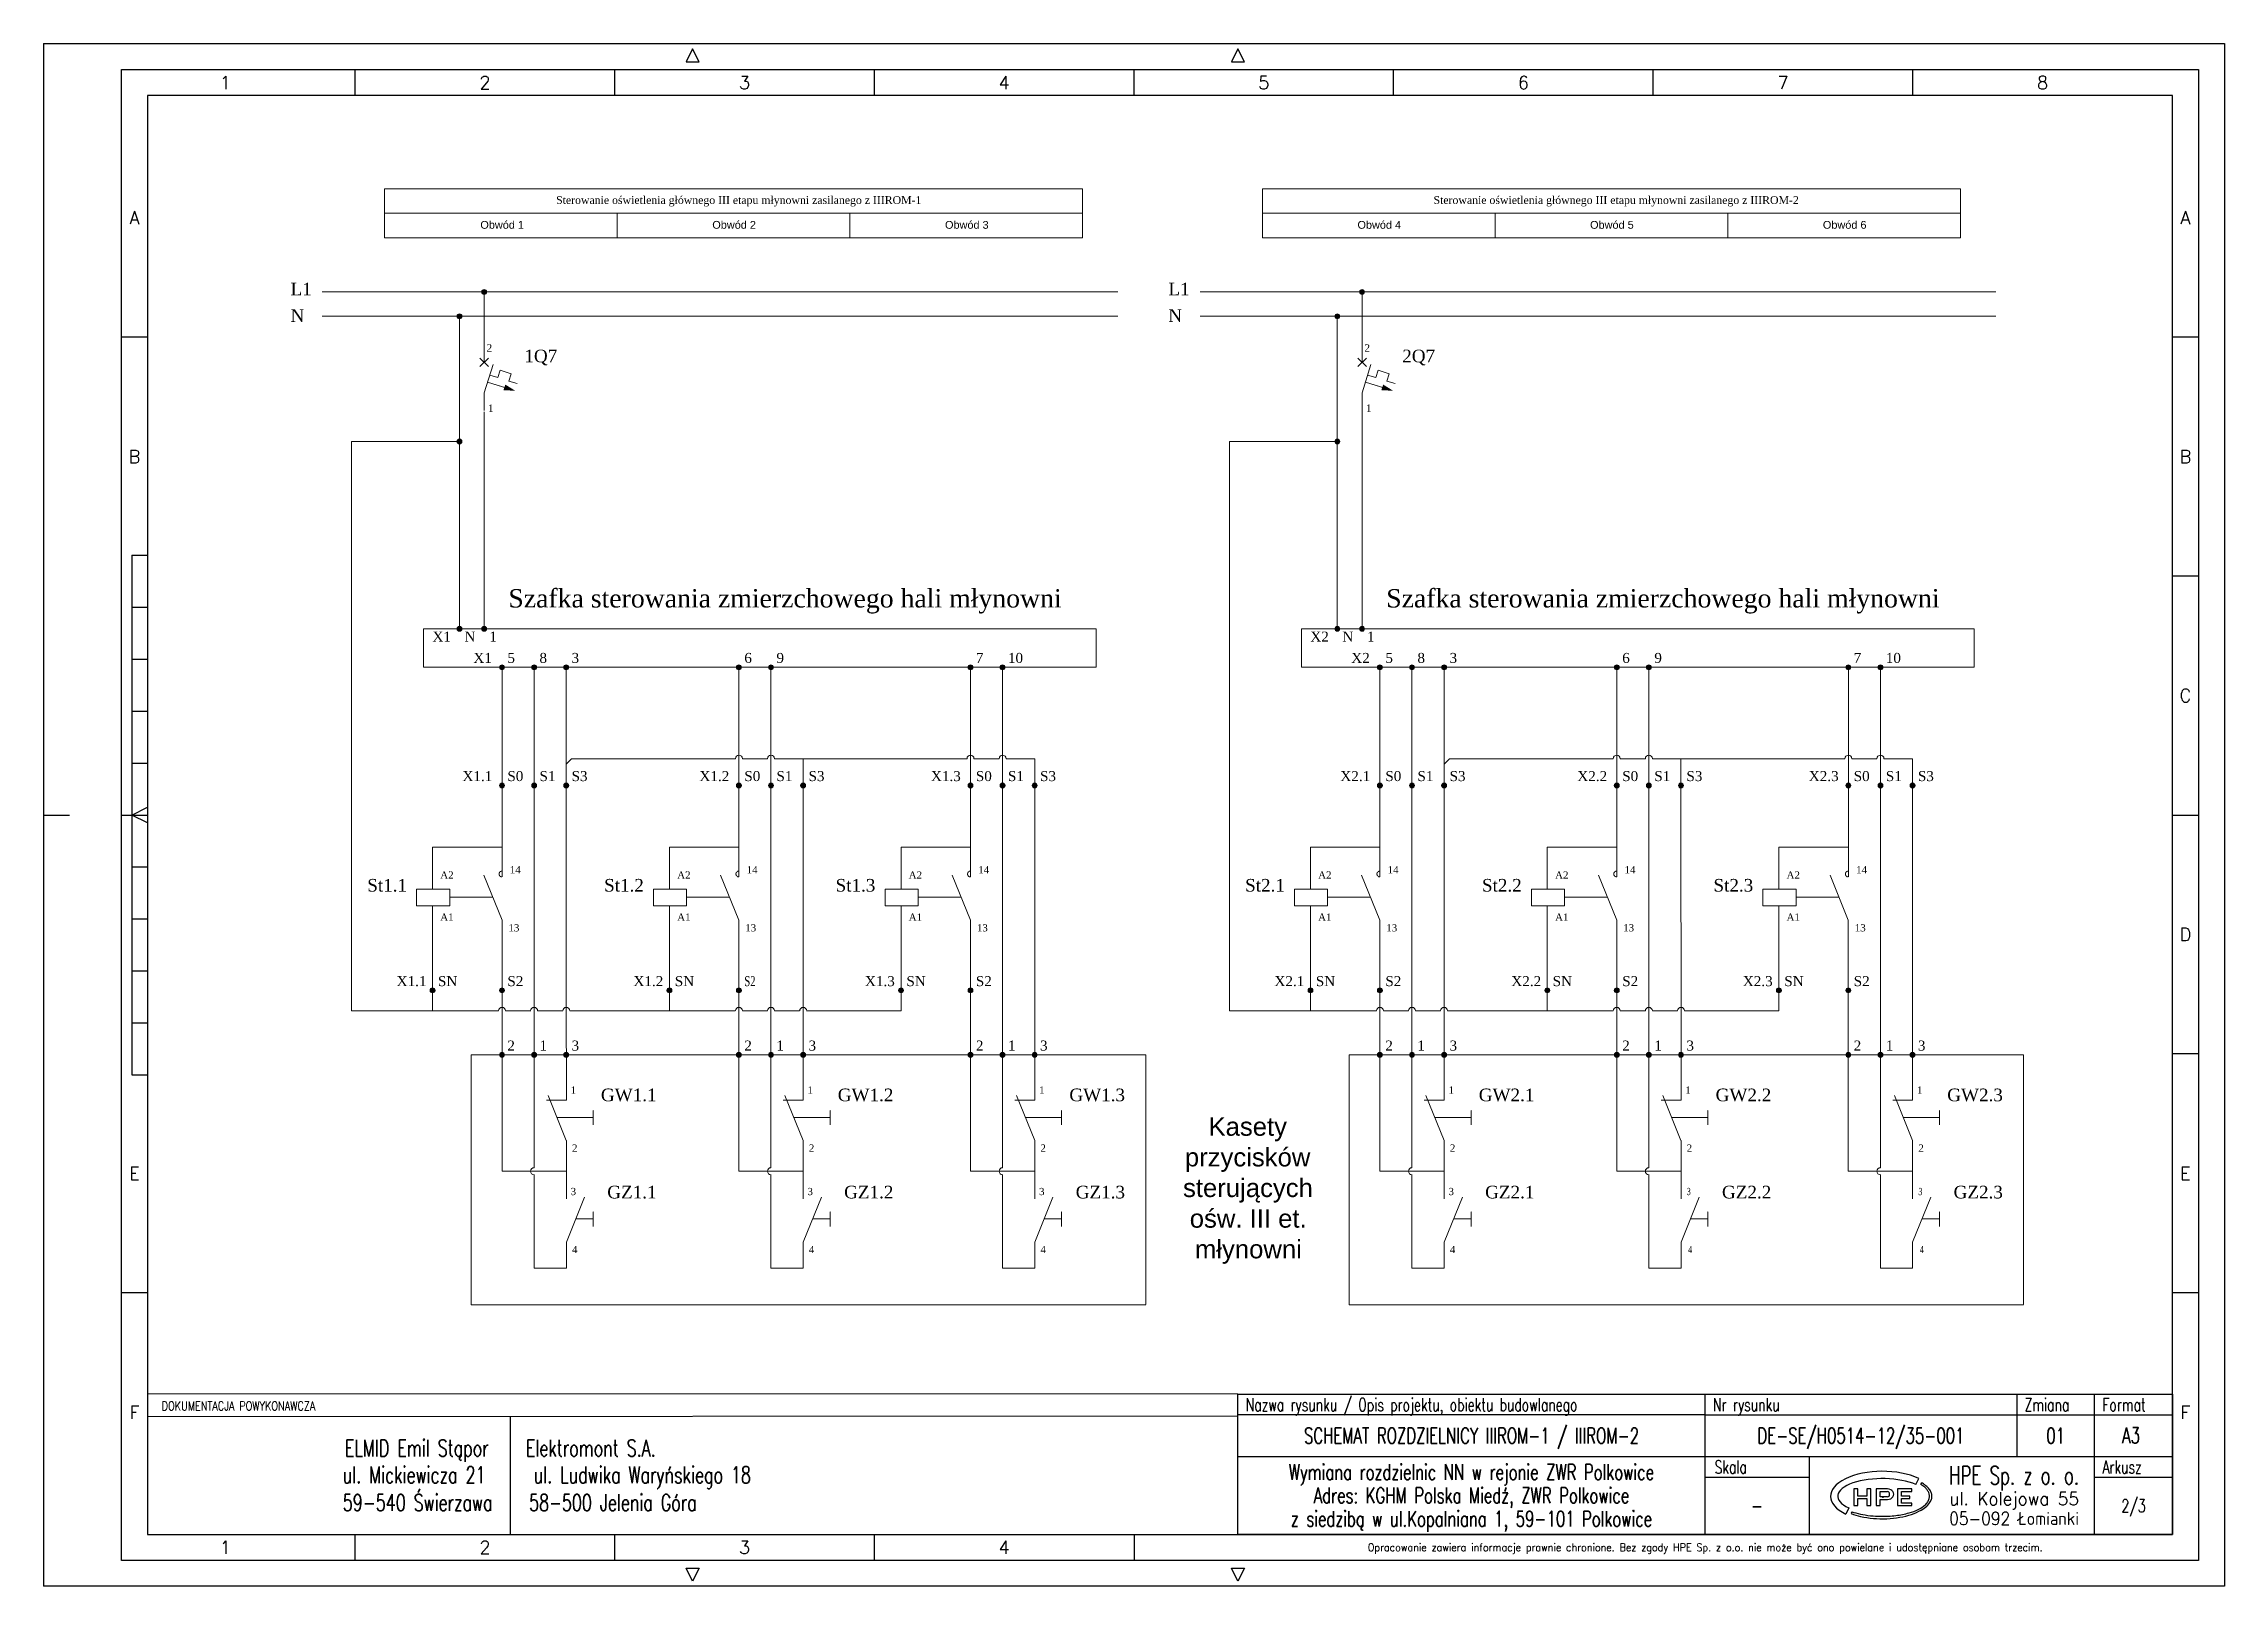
# Model space of a CAD drawing. Header units: millimetres. Extents: x 7130 to 65072, y -4915 to 15466.
# Drawn here: x 28820 to 49610, y -4915 to 9786 of the extents above; entities that cross this region are included whole.
import ezdxf
from ezdxf.enums import TextEntityAlignment as Align

# ---------------------------------------------------------------- set-up
doc = ezdxf.new("R2010")
doc.units = ezdxf.units.MM
doc.header["$LTSCALE"] = 0.3
doc.linetypes.add('ACAD_ISO05W100', pattern=[33, 24, -3, 0, -3, 0, -3])
doc.layers.get('0').update_dxf_attribs({"linetype": 'CONTINUOUS'})
for name, color, linetype in [('_A_TABELA-LAYOUT', 1, 'CONTINUOUS'), ('CIENKA', 1, 'CONTINUOUS'), ('GRUBA', 7, 'CONTINUOUS')]:
    doc.layers.add(name, color=color, linetype=linetype)
doc.styles.add('Annotative', font='arial.ttf')
doc.styles.add('ROMANS', font='romans', dxfattribs={"width": 0.8, "oblique": 10, "height": 2.8})
doc.styles.get("Standard").update_dxf_attribs({"font": 'romans.shx', "width": 0.7})
doc.styles.add('TETERA', font='romans.shx', dxfattribs={"width": 0.8})

msp = doc.modelspace()

# ---------------------------------------------------------------- texts
at = {"color": 0, "lineweight": 9, "style": 'Annotative'}
for s, insert, char_height, width, attachment_point in [('\\pi1635.4;{\\fTimes New Roman|b0|i0|c238|p18;Sterowanie oświetlenia głównego III etapu młynowni zasilanego z IIIROM-1}', (32070, 8234), 74.4, 6655.13, 7), ('\\pi1631;{\\fTimes New Roman|b0|i0|c238|p18;Sterowanie oświetlenia głównego III etapu młynowni zasilanego z IIIROM-2}', (40439, 8234), 74.4, 6655.13, 7), ('\\pi913.24;Obwód 1 ', (32070, 8021), 74.4, 2218.38, 7), ('\\pi906.44;Obwód 2 ', (34288, 8021), 74.4, 2218.38, 7), ('\\pi906.06;Obwód 3 ', (36507, 8021), 74.4, 2218.38, 7), ('\\pi906.21;Obwód 4 ', (40439, 8021), 74.4, 2218.38, 7), ('\\pi905.78;Obwód 5 ', (42657, 8021), 74.4, 2218.38, 7), ('\\pi906.09;Obwód 6 ', (44876, 8021), 74.4, 2218.38, 7), ('{\\fTimes New Roman|b0|i0|c238|p18;L1}', (31174, 7508), 120.44, 5808.43, 1), ('{\\fTimes New Roman|b0|i0|c238|p18;L1}', (39543, 7508), 120.44, 5808.43, 1), ('{\\fTimes New Roman|b0|i0|c238|p18;N}', (31173, 7255), 120.44, 5808.43, 1), ('{\\fTimes New Roman|b0|i0|c238|p18;N}', (39542, 7255), 120.44, 5808.43, 1), ('{\\fTimes New Roman|b0|i0|c238|p18;Szafka sterowania zmierzchowego hali młynowni}', (33250, 4588), 175.18, 5808.43, 1), ('{\\fTimes New Roman|b0|i0|c238|p18;Szafka sterowania zmierzchowego hali młynowni}', (41619, 4588), 175.18, 5808.43, 1), ('{\\fTimes New Roman|b0|i0|c238|p18;X1}', (32527, 4183), 95.48, 637.38, 1), ('{\\fTimes New Roman|b0|i0|c238|p18;N}', (32832, 4183), 95.48, 637.38, 1), ('{\\fTimes New Roman|b0|i0|c238|p18;1}', (33068, 4183), 95.48, 637.38, 1), ('{\\fTimes New Roman|b0|i0|c238|p18;X2}', (40896, 4183), 95.48, 637.38, 1), ('{\\fTimes New Roman|b0|i0|c238|p18;N}', (41201, 4183), 95.48, 637.38, 1), ('{\\fTimes New Roman|b0|i0|c238|p18;1}', (41437, 4183), 95.48, 637.38, 1), ('{\\fTimes New Roman|b0|i0|c238|p18;X1}', (32917, 3980), 95.48, 637.38, 1), ('{\\fTimes New Roman|b0|i0|c238|p18;5}', (33241, 3980), 95.48, 637.38, 1), ('{\\fTimes New Roman|b0|i0|c238|p18;8}', (33547, 3980), 95.48, 637.38, 1), ('{\\fTimes New Roman|b0|i0|c238|p18;3}', (33853, 3980), 95.48, 637.38, 1), ('{\\fTimes New Roman|b0|i0|c238|p18;6}', (35500, 3980), 95.48, 637.38, 1), ('{\\fTimes New Roman|b0|i0|c238|p18;9}', (35806, 3980), 95.48, 637.38, 1), ('{\\fTimes New Roman|b0|i0|c238|p18;7}', (37707, 3980), 95.48, 637.38, 1), ('{\\fTimes New Roman|b0|i0|c238|p18;10}', (38013, 3980), 95.48, 637.38, 1), ('{\\fTimes New Roman|b0|i0|c238|p18;X2}', (41286, 3980), 95.48, 637.38, 1), ('{\\fTimes New Roman|b0|i0|c238|p18;5}', (41611, 3980), 95.48, 637.38, 1), ('{\\fTimes New Roman|b0|i0|c238|p18;8}', (41917, 3980), 95.48, 637.38, 1), ('{\\fTimes New Roman|b0|i0|c238|p18;3}', (42223, 3980), 95.48, 637.38, 1), ('{\\fTimes New Roman|b0|i0|c238|p18;6}', (43869, 3980), 95.48, 637.38, 1), ('{\\fTimes New Roman|b0|i0|c238|p18;9}', (44175, 3980), 95.48, 637.38, 1), ('{\\fTimes New Roman|b0|i0|c238|p18;7}', (46076, 3980), 95.48, 637.38, 1), ('{\\fTimes New Roman|b0|i0|c238|p18;10}', (46382, 3980), 95.48, 637.38, 1), ('{\\fTimes New Roman|b0|i0|c238|p18;X1.1}', (32813, 2854), 95.48, 637.38, 1), ('{\\fTimes New Roman|b0|i0|c238|p18;S0}', (33241, 2854), 95.48, 637.38, 1), ('{\\fTimes New Roman|b0|i0|c238|p18;S1}', (33547, 2854), 95.48, 637.38, 1), ('{\\fTimes New Roman|b0|i0|c238|p18;S3}', (33853, 2854), 95.48, 637.38, 1), ('{\\fTimes New Roman|b0|i0|c238|p18;X1.2}', (35072, 2854), 95.48, 637.38, 1), ('{\\fTimes New Roman|b0|i0|c238|p18;S0}', (35500, 2854), 95.48, 637.38, 1), ('{\\fTimes New Roman|b0|i0|c238|p18;S1}', (35806, 2854), 95.48, 637.38, 1), ('{\\fTimes New Roman|b0|i0|c238|p18;S3}', (36112, 2854), 95.48, 637.38, 1), ('{\\fTimes New Roman|b0|i0|c238|p18;X1.3}', (37279, 2854), 95.48, 637.38, 1), ('{\\fTimes New Roman|b0|i0|c238|p18;S0}', (37707, 2854), 95.48, 637.38, 1), ('{\\fTimes New Roman|b0|i0|c238|p18;S1}', (38013, 2854), 95.48, 637.38, 1), ('{\\fTimes New Roman|b0|i0|c238|p18;S3}', (38319, 2854), 95.48, 637.38, 1), ('{\\fTimes New Roman|b0|i0|c238|p18;X2.1}', (41182, 2854), 95.48, 637.38, 1), ('{\\fTimes New Roman|b0|i0|c238|p18;S0}', (41611, 2854), 95.48, 637.38, 1), ('{\\fTimes New Roman|b0|i0|c238|p18;S1}', (41917, 2854), 95.48, 637.38, 1), ('{\\fTimes New Roman|b0|i0|c238|p18;S3}', (42223, 2854), 95.48, 637.38, 1), ('{\\fTimes New Roman|b0|i0|c238|p18;X2.2}', (43441, 2854), 95.48, 637.38, 1), ('{\\fTimes New Roman|b0|i0|c238|p18;S0}', (43869, 2854), 95.48, 637.38, 1), ('{\\fTimes New Roman|b0|i0|c238|p18;S1}', (44175, 2854), 95.48, 637.38, 1), ('{\\fTimes New Roman|b0|i0|c238|p18;S3}', (44481, 2854), 95.48, 637.38, 1), ('{\\fTimes New Roman|b0|i0|c238|p18;X2.3}', (45648, 2854), 95.48, 637.38, 1), ('{\\fTimes New Roman|b0|i0|c238|p18;S0}', (46076, 2854), 95.48, 637.38, 1), ('{\\fTimes New Roman|b0|i0|c238|p18;S1}', (46382, 2854), 95.48, 637.38, 1), ('{\\fTimes New Roman|b0|i0|c238|p18;S3}', (46688, 2854), 95.48, 637.38, 1), ('{\\fTimes New Roman|b0|i0|c238|p18;A2}', (32601, 1898), 69.01, 376.63, 1), ('{\\fTimes New Roman|b0|i0|c238|p18;14}', (33264, 1948), 69.01, 376.63, 1), ('{\\fTimes New Roman|b0|i0|c238|p18;A2}', (34860, 1898), 69.01, 376.63, 1), ('{\\fTimes New Roman|b0|i0|c238|p18;14}', (35522, 1948), 69.01, 376.63, 1), ('{\\fTimes New Roman|b0|i0|c238|p18;A2}', (37067, 1898), 69.01, 376.63, 1), ('{\\fTimes New Roman|b0|i0|c238|p18;14}', (37730, 1948), 69.01, 376.63, 1), ('{\\fTimes New Roman|b0|i0|c238|p18;A2}', (40970, 1898), 69.01, 376.63, 1), ('{\\fTimes New Roman|b0|i0|c238|p18;14}', (41633, 1948), 69.01, 376.63, 1), ('{\\fTimes New Roman|b0|i0|c238|p18;A2}', (43229, 1898), 69.01, 376.63, 1), ('{\\fTimes New Roman|b0|i0|c238|p18;14}', (43891, 1948), 69.01, 376.63, 1), ('{\\fTimes New Roman|b0|i0|c238|p18;A2}', (45436, 1898), 69.01, 376.63, 1), ('{\\fTimes New Roman|b0|i0|c238|p18;14}', (46099, 1948), 69.01, 376.63, 1), ('{\\fTimes New Roman|b0|i0|c238|p18;St1.1}', (31905, 1703), 120.46, 1211.23, 7), ('{\\fTimes New Roman|b0|i0|c238|p18;St1.2}', (34163, 1703), 120.46, 1211.23, 7), ('{\\fTimes New Roman|b0|i0|c238|p18;St1.3}', (36370, 1703), 120.46, 1211.23, 7), ('{\\fTimes New Roman|b0|i0|c238|p18;St2.1}', (40274, 1703), 120.46, 1211.23, 7), ('{\\fTimes New Roman|b0|i0|c238|p18;St2.2}', (42532, 1703), 120.46, 1211.23, 7), ('{\\fTimes New Roman|b0|i0|c238|p18;St2.3}', (44739, 1703), 120.46, 1211.23, 7), ('{\\fTimes New Roman|b0|i0|c238|p18;A1}', (32601, 1497), 69.01, 376.63, 1), ('{\\fTimes New Roman|b0|i0|c238|p18;A1}', (34860, 1497), 69.01, 376.63, 1), ('{\\fTimes New Roman|b0|i0|c238|p18;A1}', (37067, 1497), 69.01, 376.63, 1), ('{\\fTimes New Roman|b0|i0|c238|p18;A1}', (40970, 1497), 69.01, 376.63, 1), ('{\\fTimes New Roman|b0|i0|c238|p18;A1}', (43229, 1497), 69.01, 376.63, 1), ('{\\fTimes New Roman|b0|i0|c238|p18;A1}', (45436, 1497), 69.01, 376.63, 1), ('{\\fTimes New Roman|b0|i0|c238|p18;13}', (33251, 1395), 69.01, 376.63, 1), ('{\\fTimes New Roman|b0|i0|c238|p18;13}', (35509, 1395), 69.01, 376.63, 1), ('{\\fTimes New Roman|b0|i0|c238|p18;13}', (37717, 1395), 69.01, 376.63, 1), ('{\\fTimes New Roman|b0|i0|c238|p18;13}', (41620, 1395), 69.01, 376.63, 1), ('{\\fTimes New Roman|b0|i0|c238|p18;13}', (43878, 1395), 69.01, 376.63, 1), ('{\\fTimes New Roman|b0|i0|c238|p18;13}', (46086, 1395), 69.01, 376.63, 1), ('{\\fTimes New Roman|b0|i0|c238|p18;X1.1}', (32185, 900), 95.48, 637.38, 1), ('{\\fTimes New Roman|b0|i0|c238|p18;SN}', (32579, 900), 95.48, 637.38, 1), ('{\\fTimes New Roman|b0|i0|c238|p18;S2}', (33241, 900), 95.48, 637.38, 1), ('{\\fTimes New Roman|b0|i0|c238|p18;X1.2}', (34443, 900), 95.48, 637.38, 1), ('{\\fTimes New Roman|b0|i0|c238|p18;SN}', (34837, 900), 95.48, 637.38, 1), ('{\\fTimes New Roman|b0|i0|c238|p18;X1.3}', (36650, 900), 95.48, 637.38, 1), ('{\\fTimes New Roman|b0|i0|c238|p18;SN}', (37045, 900), 95.48, 637.38, 1), ('{\\fTimes New Roman|b0|i0|c238|p18;S2}', (37707, 900), 95.48, 637.38, 1), ('{\\fTimes New Roman|b0|i0|c238|p18;X2.1}', (40554, 900), 95.48, 637.38, 1), ('{\\fTimes New Roman|b0|i0|c238|p18;SN}', (40948, 900), 95.48, 637.38, 1), ('{\\fTimes New Roman|b0|i0|c238|p18;S2}', (41611, 900), 95.48, 637.38, 1), ('{\\fTimes New Roman|b0|i0|c238|p18;X2.2}', (42812, 900), 95.48, 637.38, 1), ('{\\fTimes New Roman|b0|i0|c238|p18;SN}', (43206, 900), 95.48, 637.38, 1), ('{\\fTimes New Roman|b0|i0|c238|p18;S2}', (43869, 900), 95.48, 637.38, 1), ('{\\fTimes New Roman|b0|i0|c238|p18;X2.3}', (45019, 900), 95.48, 637.38, 1), ('{\\fTimes New Roman|b0|i0|c238|p18;SN}', (45414, 900), 95.48, 637.38, 1), ('{\\fTimes New Roman|b0|i0|c238|p18;S2}', (46076, 900), 95.48, 637.38, 1), ('{\\fTimes New Roman|b0|i0|c238|p18;2}', (33241, 286), 95.48, 637.38, 1), ('{\\fTimes New Roman|b0|i0|c238|p18;1}', (33547, 286), 95.48, 637.38, 1), ('{\\fTimes New Roman|b0|i0|c238|p18;3}', (33853, 286), 95.48, 637.38, 1), ('{\\fTimes New Roman|b0|i0|c238|p18;2}', (35500, 286), 95.48, 637.38, 1), ('{\\fTimes New Roman|b0|i0|c238|p18;1}', (35806, 286), 95.48, 637.38, 1), ('{\\fTimes New Roman|b0|i0|c238|p18;3}', (36112, 286), 95.48, 637.38, 1), ('{\\fTimes New Roman|b0|i0|c238|p18;2}', (37707, 286), 95.48, 637.38, 1), ('{\\fTimes New Roman|b0|i0|c238|p18;1}', (38013, 286), 95.48, 637.38, 1), ('{\\fTimes New Roman|b0|i0|c238|p18;3}', (38319, 286), 95.48, 637.38, 1), ('{\\fTimes New Roman|b0|i0|c238|p18;2}', (41611, 286), 95.48, 637.38, 1), ('{\\fTimes New Roman|b0|i0|c238|p18;1}', (41917, 286), 95.48, 637.38, 1), ('{\\fTimes New Roman|b0|i0|c238|p18;3}', (42223, 286), 95.48, 637.38, 1), ('{\\fTimes New Roman|b0|i0|c238|p18;2}', (43869, 286), 95.48, 637.38, 1), ('{\\fTimes New Roman|b0|i0|c238|p18;1}', (44175, 286), 95.48, 637.38, 1), ('{\\fTimes New Roman|b0|i0|c238|p18;3}', (44481, 286), 95.48, 637.38, 1), ('{\\fTimes New Roman|b0|i0|c238|p18;2}', (46076, 286), 95.48, 637.38, 1), ('{\\fTimes New Roman|b0|i0|c238|p18;1}', (46382, 286), 95.48, 637.38, 1), ('{\\fTimes New Roman|b0|i0|c238|p18;3}', (46688, 286), 95.48, 637.38, 1), ('{\\fTimes New Roman|b0|i0|c238|p18;1}', (33896, -151), 69.01, 376.63, 3), ('{\\fTimes New Roman|b0|i0|c238|p18;GW1.1}', (34663, -295), 120.46, 1211.23, 9), ('{\\fTimes New Roman|b0|i0|c238|p18;1}', (36154, -151), 69.01, 376.63, 3), ('{\\fTimes New Roman|b0|i0|c238|p18;GW1.2}', (36921, -295), 120.46, 1211.23, 9), ('{\\fTimes New Roman|b0|i0|c238|p18;1}', (38362, -151), 69.01, 376.63, 3), ('{\\fTimes New Roman|b0|i0|c238|p18;GW1.3}', (39129, -295), 120.46, 1211.23, 9), ('{\\fTimes New Roman|b0|i0|c238|p18;1}', (42265, -151), 69.01, 376.63, 3), ('{\\fTimes New Roman|b0|i0|c238|p18;GW2.1}', (43032, -295), 120.46, 1211.23, 9), ('{\\fTimes New Roman|b0|i0|c238|p18;1}', (44523, -151), 69.01, 376.63, 3), ('{\\fTimes New Roman|b0|i0|c238|p18;GW2.2}', (45290, -295), 120.46, 1211.23, 9), ('{\\fTimes New Roman|b0|i0|c238|p18;1}', (46731, -151), 69.01, 376.63, 3), ('{\\fTimes New Roman|b0|i0|c238|p18;GW2.3}', (47498, -295), 120.46, 1211.23, 9), ('{\\fTimes New Roman|b0|i0|c238|p18;2}', (33909, -704), 69.01, 376.63, 3), ('{\\fTimes New Roman|b0|i0|c238|p18;2}', (36167, -704), 69.01, 376.63, 3), ('{\\fTimes New Roman|b0|i0|c238|p18;2}', (38375, -704), 69.01, 376.63, 3), ('{\\fTimes New Roman|b0|i0|c238|p18;2}', (42278, -704), 69.01, 376.63, 3), ('{\\fTimes New Roman|b0|i0|c238|p18;2}', (44536, -704), 69.01, 376.63, 3), ('{\\fTimes New Roman|b0|i0|c238|p18;2}', (46744, -704), 69.01, 376.63, 3), ('{\\fTimes New Roman|b0|i0|c238|p18;3}', (33896, -1118), 69.01, 376.63, 3), ('{\\fTimes New Roman|b0|i0|c238|p18;GZ1.1}', (34663, -1221), 120.46, 1211.23, 9), ('{\\fTimes New Roman|b0|i0|c238|p18;3}', (36154, -1118), 69.01, 376.63, 3), ('{\\fTimes New Roman|b0|i0|c238|p18;GZ1.2}', (36921, -1221), 120.46, 1211.23, 9), ('{\\fTimes New Roman|b0|i0|c238|p18;3}', (38362, -1118), 69.01, 376.63, 3), ('{\\fTimes New Roman|b0|i0|c238|p18;GZ1.3}', (39129, -1221), 120.46, 1211.23, 9), ('{\\fTimes New Roman|b0|i0|c238|p18;3}', (42265, -1118), 69.01, 376.63, 3), ('{\\fTimes New Roman|b0|i0|c238|p18;GZ2.1}', (43032, -1221), 120.46, 1211.23, 9), ('{\\fTimes New Roman|b0|i0|c238|p18;GZ2.2}', (45290, -1221), 120.46, 1211.23, 9), ('{\\fTimes New Roman|b0|i0|c238|p18;GZ2.3}', (47498, -1221), 120.46, 1211.23, 9), ('{\\fTimes New Roman|b0|i0|c238|p18;4}', (33909, -1671), 69.01, 376.63, 3), ('{\\fTimes New Roman|b0|i0|c238|p18;4}', (36167, -1671), 69.01, 376.63, 3), ('{\\fTimes New Roman|b0|i0|c238|p18;4}', (38375, -1671), 69.01, 376.63, 3), ('{\\fTimes New Roman|b0|i0|c238|p18;4}', (42278, -1671), 69.01, 376.63, 3)]:
    msp.add_mtext(s, dxfattribs=dict(at, insert=insert, char_height=char_height, width=width, attachment_point=attachment_point))
for s, insert, char_height, width, attachment_point, rotation in [('{\\fTimes New Roman|b0|i0|c238|p18;2}', (33096, 6922), 71.59, 390.73, 3, 0.0458), ('{\\fTimes New Roman|b0|i0|c238|p18;1Q7}', (33403, 6870), 120.44, 930.79, 1, 359.9542), ('{\\fTimes New Roman|b0|i0|c238|p18;2}', (41465, 6922), 71.59, 390.73, 3, 0.0458), ('{\\fTimes New Roman|b0|i0|c238|p18;2Q7}', (41772, 6870), 120.44, 930.79, 1, 359.9542), ('{\\fTimes New Roman|b0|i0|c238|p18;1}', (33110, 6348), 71.59, 390.73, 3, 0.0458), ('{\\fTimes New Roman|b0|i0|c238|p18;1}', (41479, 6348), 71.59, 390.73, 3, 0.0458)]:
    msp.add_mtext(s, dxfattribs=dict(at, insert=insert, char_height=char_height, width=width, attachment_point=attachment_point, rotation=rotation))
at = {"color": 0, "lineweight": 9}
for s, insert, char_height, width, attachment_point in [('{\\fTimes New Roman|b0|i0|c238|p18;S2}', (35500, 900), 95.48, 637.38, 1), ('{\\fTimes New Roman|b0|i0|c238|p18;3}', (44523, -1118), 69.01, 376.63, 3), ('{\\fTimes New Roman|b0|i0|c238|p18;3}', (46731, -1118), 69.01, 376.63, 3), ('{\\fTimes New Roman|b0|i0|c238|p18;4}', (44536, -1671), 69.01, 376.63, 3), ('{\\fTimes New Roman|b0|i0|c238|p18;4}', (46744, -1671), 69.01, 376.63, 3)]:
    msp.add_mtext(s, dxfattribs=dict(at, insert=insert, char_height=char_height, width=width, attachment_point=attachment_point))
at = {"color": 0, "lineweight": 9, "insert": (39444, -446), "char_height": 175.18, "attachment_point": 1, "style": 'Annotative'}
msp.add_mtext_dynamic_manual_height_columns('\\pi480.97;Kasety \\P\\pi255.72;przycisków \\P\\pi238.21;sterujących \\P\\pi302.08;ośw. III et. \\P\\pi351.38;młynowni', width=1690.03, gutter_width=1, heights=[0], dxfattribs=at)
at = {"insert": (48635, -3402), "char_height": 150, "attachment_point": 1}
msp.add_mtext_dynamic_manual_height_columns('A3', width=100.24, gutter_width=12.5, heights=[0], dxfattribs=at)
at = {"layer": '_A_TABELA-LAYOUT', "style": 'TETERA', "width": 0.8}
msp.add_text('DOKUMENTACJA POWYKONAWCZA', height=84.23, dxfattribs=at).set_placement((29946, -3238))
at = {"layer": 'CIENKA', "style": 'ROMANS'}
for s, p in [('1', (30552, 9415)), ('2', (33027, 9415)), ('3', (35502, 9415)), ('4', (37977, 9415)), ('5', (40452, 9415)), ('6', (42927, 9415)), ('7', (45402, 9415)), ('8', (47877, 9415)), ('A', (29686, 8128)), ('A', (49238, 8128)), ('B', (29686, 5851)), ('B', (49238, 5851)), ('C', (49238, 3574)), ('D', (49238, 1297)), ('E', (29686, -980)), ('E', (49238, -980)), ('F', (29686, -3257)), ('F', (49238, -3257)), ('1', (30552, -4544)), ('2', (33027, -4544)), ('3', (35502, -4544)), ('4', (37977, -4544))]:
    msp.add_text(s, height=124, dxfattribs=at).set_placement(p, align=Align.MIDDLE)
at = {"layer": 'GRUBA', "lineweight": 9, "style": 'ROMANS', "width": 0.7}
for s, p in [('ELMID Emil Stąpor', (32378, -3677)), ('Elektromont S.A.', (34036, -3677)), ('ul. Mickiewicza 21', (32352, -3932)), ('ul. Ludwika Waryńskiego 18', (34528, -3932)), ('59-540 Świerzawa', (32386, -4196)), ('58-500 Jelenia Góra', (34247, -4196))]:
    msp.add_text(s, height=158.65, dxfattribs=at).set_placement(p, align=Align.CENTER)

# ---------------------------------------------------------------- blocks, each defined once
blk = doc.blocks.new('Tabelka_Czesc ogolna')
at = {"layer": 'CIENKA'}
for p, q in [((90, 23), (0, 23)), ((90, 23), (180, 23)), ((0, 15), (90, 15)), ((90, 11), (110, 11)), ((165, 11), (180, 11))]:
    blk.add_line(p, q, dxfattribs=at)
at = {"layer": 'GRUBA'}
for p, q in [((90, 0), (90, 27)), ((150, 27), (150, 15)), ((165, 0), (165, 27)), ((90, 15), (180, 15)), ((110, 15), (110, 0)), ((119.43, 8.74), (118.63, 8.74)), ((118.63, 8.74), (118.63, 5.54)), ((119.43, 7.39), (119.43, 8.74)), ((121.93, 8.74), (121.13, 8.74)), ((121.13, 8.74), (121.13, 7.39)), ((121.93, 5.54), (121.93, 8.74)), ((123.73, 8.74), (122.93, 8.74)), ((122.93, 8.74), (122.93, 5.54)), ((125.13, 8.74), (123.73, 8.74)), ((127.83, 8.74), (127.03, 8.74)), ((127.03, 8.74), (127.03, 5.54)), ((129.83, 8.74), (127.83, 8.74)), ((129.83, 8.24), (129.83, 8.74)), ((130.58, 9.59), (131.14, 10.76)), ((131.53, 9.61), (131.72, 9.93)), ((117.66, 5.1), (117.1, 3.92)), ((118.24, 4.37), (118.1, 4)), ((118.63, 5.54), (119.43, 5.54)), ((121.13, 7.39), (119.43, 7.39)), ((119.43, 5.54), (119.43, 6.89)), ((119.43, 6.89), (121.13, 6.89)), ((121.13, 6.89), (121.13, 5.54)), ((121.13, 5.54), (121.93, 5.54)), ((122.93, 5.54), (123.73, 5.54)), ((123.73, 7.24), (123.73, 8.24)), ((123.73, 8.24), (125.13, 8.24)), ((125.13, 7.24), (123.73, 7.24)), ((123.73, 5.54), (123.73, 6.74)), ((123.73, 6.74), (125.13, 6.74)), ((127.03, 5.54), (127.83, 5.54)), ((127.83, 7.39), (127.83, 8.24)), ((127.83, 8.24), (129.83, 8.24)), ((129.43, 7.39), (127.83, 7.39)), ((127.83, 6.04), (127.83, 6.89)), ((127.83, 6.89), (129.43, 6.89)), ((129.83, 6.04), (127.83, 6.04)), ((127.83, 5.54), (129.83, 5.54)), ((129.43, 6.89), (129.43, 7.39)), ((129.83, 5.54), (129.83, 6.04))]:
    blk.add_line(p, q, dxfattribs=at)
blk.add_lwpolyline([(0, 27), (180, 27), (180, 0), (0, 0)], close=True, dxfattribs=at)
blk.add_circle((124.23, 7.14), 0.05, dxfattribs=at)
for centre, major_axis, ratio, start_param, end_param in [((124.13, 7.34), (-10, 0), 0.48, 3.935691, 7.075289), ((124.13, 7.34), (-8.6, 0), 0.395349, 3.863574, 7.002963), ((125.13, 7.74), (1.2, 0), 0.833333, 4.712389, 7.853982), ((125.13, 7.74), (0, 0.5), 0.8, 3.141593, 6.283185)]:
    blk.add_ellipse(centre, major_axis=major_axis, ratio=ratio, start_param=start_param, end_param=end_param, dxfattribs=at)
for points, knots in [([(118.1, 4), (118.67, 3.79), (119.28, 3.6), (120.71, 3.28), (121.54, 3.15), (123.23, 3), (124.1, 2.98), (125.82, 3.05), (126.67, 3.14), (128.28, 3.43), (129.04, 3.62), (130.43, 4.09), (131.06, 4.37), (132.01, 4.92), (132.38, 5.18), (132.97, 5.72), (133.2, 6), (133.49, 6.5), (133.57, 6.72), (133.67, 7.15), (133.68, 7.36), (133.63, 7.78), (133.56, 8), (133.35, 8.44), (133.21, 8.66), (132.83, 9.09), (132.6, 9.31), (132.14, 9.66), (131.94, 9.8), (131.72, 9.93)], [0.903557, 0.903557, 0.903557, 0.903557, 1.12738, 1.12738, 1.391663, 1.391663, 1.655946, 1.655946, 1.920229, 1.920229, 2.184512, 2.184512, 2.448795, 2.448795, 2.658792, 2.658792, 2.86879, 2.86879, 3.035083, 3.035083, 3.201375, 3.201375, 3.367668, 3.367668, 3.533961, 3.533961, 3.700254, 3.700254, 3.812378, 3.812378, 3.812378, 3.812378]), ([(118.24, 4.37), (118.75, 4.19), (119.31, 4.04), (120.51, 3.78), (121.16, 3.67), (122.49, 3.53), (123.17, 3.49), (124.81, 3.47), (125.77, 3.52), (127.61, 3.74), (128.48, 3.91), (129.92, 4.32), (130.51, 4.54), (131.53, 5.04), (131.97, 5.32), (132.53, 5.83), (132.7, 6.03), (132.98, 6.45), (133.08, 6.68), (133.18, 7.11), (133.2, 7.3), (133.16, 7.69), (133.12, 7.88), (132.97, 8.24), (132.86, 8.42), (132.62, 8.75), (132.47, 8.91), (132.08, 9.26), (131.82, 9.44), (131.53, 9.61)], [0.841335, 0.841335, 0.841335, 0.841335, 1.070437, 1.070437, 1.305194, 1.305194, 1.53995, 1.53995, 1.866854, 1.866854, 2.193758, 2.193758, 2.461993, 2.461993, 2.730227, 2.730227, 2.88914, 2.88914, 3.048052, 3.048052, 3.17539, 3.17539, 3.302727, 3.302727, 3.430064, 3.430064, 3.557402, 3.557402, 3.726955, 3.726955, 3.726955, 3.726955])]:
    blk.add_open_spline(points, degree=3, knots=knots, dxfattribs=at)
at = {"layer": 'CIENKA', "style": 'ROMANS', "width": 0.7}
for s, p in [('Nazwa rysunku / Opis projektu, obiektu budowlanego', (1.5, 23.7)), ('Nr rysunku', (91.5, 23.7)), ('Zmiana', (151.5, 23.7)), ('Format', (166.5, 23.7)), ('Arkusz', (166.5, 11.7))]:
    blk.add_text(s, height=2.5, dxfattribs=at).set_placement(p)
blk.add_text('Skala', height=2.5, dxfattribs=at).set_placement((94.92, 11.7), align=Align.CENTER)
at = {"layer": 'CIENKA', "style": 'ROMANS'}
for s, width, p, p2 in [('05-092 Łomianki', 0.744681, (137, 1.81), (162, 1.81)), ('ul. Kolejowa 55', 0.833333, (137, 5.61), (162, 5.61))]:
    blk.add_text(s, height=2.5, dxfattribs=dict(at, width=width)).set_placement(p, p2, align=Align.FIT)
at = {"layer": 'CIENKA', "style": 'ROMANS', "width": 0.9}
blk.add_text('Opracowanie zawiera informacje prawnie chronione. Bez zgody HPE Sp. z o.o. nie może być ono powielane i udostępniane osobom trzecim.', height=1.5, dxfattribs=at).set_placement((90, -2.5), align=Align.MIDDLE_CENTER)
at = {"layer": 'GRUBA', "style": 'ROMANS', "width": 0.56391}
blk.add_text('HPE Sp. z o. o.', height=3.5, dxfattribs=at).set_placement((137, 9.61), (162, 9.61), align=Align.FIT)
at = {"layer": 'GRUBA', "style": 'ROMANS', "width": 0.7}
for tag, height, p in [('DE-SE/H0300-11/00-000', 3, (120, 19)), ('NAZWA_RYSUNKU', 3, (45, 19)), ('00', 3, (157.5, 19)), ('1/1', 2.5, (172.5, 5.5))]:
    blk.add_attdef(tag, text='', height=height, dxfattribs=at).set_placement(p, align=Align.MIDDLE_CENTER)
for tag, p in [('OPIS_PROJEKTU_1', (45, 10.5)), ('OPIS_PROJEKTU_2', (45, 6)), ('OPIS_PROJEKTU_3', (45, 1.5))]:
    blk.add_attdef(tag, text='', height=3, dxfattribs=at).set_placement(p, align=Align.CENTER)
blk.add_attdef('1:10', text='', height=3, dxfattribs=at).set_placement((100, 5.5), align=Align.MIDDLE)

# ---------------------------------------------------------------- hatches: boundary and pattern name
at = {"lineweight": 9}
h = msp.add_hatch(color=256, dxfattribs=at)
h.dxf.hatch_style = 1
h.paths.add_polyline_path([(33043, 7420, 1), (32997, 7420, 1)])
h = msp.add_hatch(color=256, dxfattribs=at)
h.dxf.hatch_style = 1
h.paths.add_polyline_path([(41413, 7420, 1), (41366, 7420, 1)])
h = msp.add_hatch(color=256, dxfattribs=at)
h.dxf.hatch_style = 1
h.paths.add_polyline_path([(32807, 7188, 1), (32760, 7188, 1)])
h = msp.add_hatch(color=256, dxfattribs=at)
h.dxf.hatch_style = 1
h.paths.add_polyline_path([(41176, 7188, 1), (41130, 7188, 1)])
at = {"linetype": 'Continuous', "lineweight": 9, "ltscale": 4}
for points in [[(33317, 6478), (33221, 6537), (33204, 6484)], [(41686, 6478), (41590, 6537), (41573, 6484)]]:
    msp.add_hatch(color=5, dxfattribs=at).paths.add_polyline_path(points, flags=0)
at = {"lineweight": 9}
h = msp.add_hatch(color=256, dxfattribs=at)
h.dxf.hatch_style = 1
h.paths.add_polyline_path([(32807, 5995, 1), (32760, 5995, 1)])
h = msp.add_hatch(color=256, dxfattribs=at)
h.dxf.hatch_style = 1
h.paths.add_polyline_path([(41176, 5995, 1), (41130, 5995, 1)])
h = msp.add_hatch(color=256, dxfattribs=at)
h.dxf.hatch_style = 1
h.paths.add_polyline_path([(32807, 4210, 1), (32760, 4210, 1)])
h = msp.add_hatch(color=256, dxfattribs=at)
h.dxf.hatch_style = 1
h.paths.add_polyline_path([(33043, 4210, 1), (32997, 4210, 1)])
h = msp.add_hatch(color=256, dxfattribs=at)
h.dxf.hatch_style = 1
h.paths.add_polyline_path([(41176, 4210, 1), (41130, 4210, 1)])
h = msp.add_hatch(color=256, dxfattribs=at)
h.dxf.hatch_style = 1
h.paths.add_polyline_path([(41413, 4210, 1), (41366, 4210, 1)])
h = msp.add_hatch(color=256, dxfattribs=at)
h.dxf.hatch_style = 1
h.paths.add_polyline_path([(33213, 3843, 1), (33167, 3843, 1)])
h = msp.add_hatch(color=256, dxfattribs=at)
h.dxf.hatch_style = 1
h.paths.add_polyline_path([(33519, 3843, 1), (33473, 3843, 1)])
h = msp.add_hatch(color=256, dxfattribs=at)
h.dxf.hatch_style = 1
h.paths.add_polyline_path([(33826, 3843, 1), (33779, 3843, 1)])
h = msp.add_hatch(color=256, dxfattribs=at)
h.dxf.hatch_style = 1
h.paths.add_polyline_path([(35472, 3843, 1), (35425, 3843, 1)])
h = msp.add_hatch(color=256, dxfattribs=at)
h.dxf.hatch_style = 1
h.paths.add_polyline_path([(35778, 3843, 1), (35731, 3843, 1)])
h = msp.add_hatch(color=256, dxfattribs=at)
h.dxf.hatch_style = 1
h.paths.add_polyline_path([(37679, 3843, 1), (37633, 3843, 1)])
h = msp.add_hatch(color=256, dxfattribs=at)
h.dxf.hatch_style = 1
h.paths.add_polyline_path([(37985, 3843, 1), (37939, 3843, 1)])
h = msp.add_hatch(color=256, dxfattribs=at)
h.dxf.hatch_style = 1
h.paths.add_polyline_path([(41583, 3843, 1), (41536, 3843, 1)])
h = msp.add_hatch(color=256, dxfattribs=at)
h.dxf.hatch_style = 1
h.paths.add_polyline_path([(41889, 3843, 1), (41842, 3843, 1)])
h = msp.add_hatch(color=256, dxfattribs=at)
h.dxf.hatch_style = 1
h.paths.add_polyline_path([(42195, 3843, 1), (42148, 3843, 1)])
h = msp.add_hatch(color=256, dxfattribs=at)
h.dxf.hatch_style = 1
h.paths.add_polyline_path([(43841, 3843, 1), (43794, 3843, 1)])
h = msp.add_hatch(color=256, dxfattribs=at)
h.dxf.hatch_style = 1
h.paths.add_polyline_path([(44147, 3843, 1), (44100, 3843, 1)])
h = msp.add_hatch(color=256, dxfattribs=at)
h.dxf.hatch_style = 1
h.paths.add_polyline_path([(46048, 3843, 1), (46002, 3843, 1)])
h = msp.add_hatch(color=256, dxfattribs=at)
h.dxf.hatch_style = 1
h.paths.add_polyline_path([(46354, 3843, 1), (46308, 3843, 1)])
h = msp.add_hatch(color=256, dxfattribs=at)
h.dxf.hatch_style = 1
h.paths.add_polyline_path([(33213, 2717, 1), (33167, 2717, 1)])
h = msp.add_hatch(color=256, dxfattribs=at)
h.dxf.hatch_style = 1
h.paths.add_polyline_path([(33519, 2717, 1), (33473, 2717, 1)])
h = msp.add_hatch(color=256, dxfattribs=at)
h.dxf.hatch_style = 1
h.paths.add_polyline_path([(33826, 2717, 1), (33779, 2717, 1)])
h = msp.add_hatch(color=256, dxfattribs=at)
h.dxf.hatch_style = 1
h.paths.add_polyline_path([(35472, 2717, 1), (35425, 2717, 1)])
h = msp.add_hatch(color=256, dxfattribs=at)
h.dxf.hatch_style = 1
h.paths.add_polyline_path([(35778, 2717, 1), (35731, 2717, 1)])
h = msp.add_hatch(color=256, dxfattribs=at)
h.dxf.hatch_style = 1
h.paths.add_polyline_path([(36084, 2717, 1), (36037, 2717, 1)])
h = msp.add_hatch(color=256, dxfattribs=at)
h.dxf.hatch_style = 1
h.paths.add_polyline_path([(37679, 2717, 1), (37633, 2717, 1)])
h = msp.add_hatch(color=256, dxfattribs=at)
h.dxf.hatch_style = 1
h.paths.add_polyline_path([(37985, 2717, 1), (37939, 2717, 1)])
h = msp.add_hatch(color=256, dxfattribs=at)
h.dxf.hatch_style = 1
h.paths.add_polyline_path([(38291, 2717, 1), (38245, 2717, 1)])
h = msp.add_hatch(color=256, dxfattribs=at)
h.dxf.hatch_style = 1
h.paths.add_polyline_path([(41583, 2717, 1), (41536, 2717, 1)])
h = msp.add_hatch(color=256, dxfattribs=at)
h.dxf.hatch_style = 1
h.paths.add_polyline_path([(41889, 2717, 1), (41842, 2717, 1)])
h = msp.add_hatch(color=256, dxfattribs=at)
h.dxf.hatch_style = 1
h.paths.add_polyline_path([(42195, 2717, 1), (42148, 2717, 1)])
h = msp.add_hatch(color=256, dxfattribs=at)
h.dxf.hatch_style = 1
h.paths.add_polyline_path([(43841, 2717, 1), (43794, 2717, 1)])
h = msp.add_hatch(color=256, dxfattribs=at)
h.dxf.hatch_style = 1
h.paths.add_polyline_path([(44147, 2717, 1), (44100, 2717, 1)])
h = msp.add_hatch(color=256, dxfattribs=at)
h.dxf.hatch_style = 1
h.paths.add_polyline_path([(44453, 2717, 1), (44406, 2717, 1)])
h = msp.add_hatch(color=256, dxfattribs=at)
h.dxf.hatch_style = 1
h.paths.add_polyline_path([(46048, 2717, 1), (46002, 2717, 1)])
h = msp.add_hatch(color=256, dxfattribs=at)
h.dxf.hatch_style = 1
h.paths.add_polyline_path([(46354, 2717, 1), (46308, 2717, 1)])
h = msp.add_hatch(color=256, dxfattribs=at)
h.dxf.hatch_style = 1
h.paths.add_polyline_path([(46660, 2717, 1), (46614, 2717, 1)])
h = msp.add_hatch(color=256, dxfattribs=at)
h.dxf.hatch_style = 1
h.paths.add_polyline_path([(32551, 764, 1), (32504, 764, 1)])
h = msp.add_hatch(color=256, dxfattribs=at)
h.dxf.hatch_style = 1
h.paths.add_polyline_path([(33213, 764, 1), (33167, 764, 1)])
h = msp.add_hatch(color=256, dxfattribs=at)
h.dxf.hatch_style = 1
h.paths.add_polyline_path([(34809, 764, 1), (34763, 764, 1)])
h = msp.add_hatch(color=256, dxfattribs=at)
h.dxf.hatch_style = 1
h.paths.add_polyline_path([(35472, 764, 1), (35425, 764, 1)])
h = msp.add_hatch(color=256, dxfattribs=at)
h.dxf.hatch_style = 1
h.paths.add_polyline_path([(37017, 764, 1), (36970, 764, 1)])
h = msp.add_hatch(color=256, dxfattribs=at)
h.dxf.hatch_style = 1
h.paths.add_polyline_path([(37679, 764, 1), (37633, 764, 1)])
h = msp.add_hatch(color=256, dxfattribs=at)
h.dxf.hatch_style = 1
h.paths.add_polyline_path([(40920, 764, 1), (40873, 764, 1)])
h = msp.add_hatch(color=256, dxfattribs=at)
h.dxf.hatch_style = 1
h.paths.add_polyline_path([(41583, 764, 1), (41536, 764, 1)])
h = msp.add_hatch(color=256, dxfattribs=at)
h.dxf.hatch_style = 1
h.paths.add_polyline_path([(43178, 764, 1), (43132, 764, 1)])
h = msp.add_hatch(color=256, dxfattribs=at)
h.dxf.hatch_style = 1
h.paths.add_polyline_path([(43841, 764, 1), (43794, 764, 1)])
h = msp.add_hatch(color=256, dxfattribs=at)
h.dxf.hatch_style = 1
h.paths.add_polyline_path([(45386, 764, 1), (45339, 764, 1)])
h = msp.add_hatch(color=256, dxfattribs=at)
h.dxf.hatch_style = 1
h.paths.add_polyline_path([(46048, 764, 1), (46002, 764, 1)])
h = msp.add_hatch(color=256, dxfattribs=at)
h.dxf.hatch_style = 1
h.paths.add_polyline_path([(33213, 150, 1), (33167, 150, 1)])
h = msp.add_hatch(color=256, dxfattribs=at)
h.dxf.hatch_style = 1
h.paths.add_polyline_path([(33519, 150, 1), (33473, 150, 1)])
h = msp.add_hatch(color=256, dxfattribs=at)
h.dxf.hatch_style = 1
h.paths.add_polyline_path([(33826, 150, 1), (33779, 150, 1)])
h = msp.add_hatch(color=256, dxfattribs=at)
h.dxf.hatch_style = 1
h.paths.add_polyline_path([(35472, 150, 1), (35425, 150, 1)])
h = msp.add_hatch(color=256, dxfattribs=at)
h.dxf.hatch_style = 1
h.paths.add_polyline_path([(35778, 150, 1), (35731, 150, 1)])
h = msp.add_hatch(color=256, dxfattribs=at)
h.dxf.hatch_style = 1
h.paths.add_polyline_path([(36084, 150, 1), (36037, 150, 1)])
h = msp.add_hatch(color=256, dxfattribs=at)
h.dxf.hatch_style = 1
h.paths.add_polyline_path([(37679, 150, 1), (37633, 150, 1)])
h = msp.add_hatch(color=256, dxfattribs=at)
h.dxf.hatch_style = 1
h.paths.add_polyline_path([(37985, 150, 1), (37939, 150, 1)])
h = msp.add_hatch(color=256, dxfattribs=at)
h.dxf.hatch_style = 1
h.paths.add_polyline_path([(38291, 150, 1), (38245, 150, 1)])
h = msp.add_hatch(color=256, dxfattribs=at)
h.dxf.hatch_style = 1
h.paths.add_polyline_path([(41583, 150, 1), (41536, 150, 1)])
h = msp.add_hatch(color=256, dxfattribs=at)
h.dxf.hatch_style = 1
h.paths.add_polyline_path([(41889, 150, 1), (41842, 150, 1)])
h = msp.add_hatch(color=256, dxfattribs=at)
h.dxf.hatch_style = 1
h.paths.add_polyline_path([(42195, 150, 1), (42148, 150, 1)])
h = msp.add_hatch(color=256, dxfattribs=at)
h.dxf.hatch_style = 1
h.paths.add_polyline_path([(43841, 150, 1), (43794, 150, 1)])
h = msp.add_hatch(color=256, dxfattribs=at)
h.dxf.hatch_style = 1
h.paths.add_polyline_path([(44147, 150, 1), (44100, 150, 1)])
h = msp.add_hatch(color=256, dxfattribs=at)
h.dxf.hatch_style = 1
h.paths.add_polyline_path([(44453, 150, 1), (44406, 150, 1)])
h = msp.add_hatch(color=256, dxfattribs=at)
h.dxf.hatch_style = 1
h.paths.add_polyline_path([(46048, 150, 1), (46002, 150, 1)])
h = msp.add_hatch(color=256, dxfattribs=at)
h.dxf.hatch_style = 1
h.paths.add_polyline_path([(46354, 150, 1), (46308, 150, 1)])
h = msp.add_hatch(color=256, dxfattribs=at)
h.dxf.hatch_style = 1
h.paths.add_polyline_path([(46660, 150, 1), (46614, 150, 1)])

# ---------------------------------------------------------------- linework, layer by layer
for p, q in [((31476, 7420), (39061, 7420)), ((33020, 6919), (33020, 7420)), ((39846, 7420), (47430, 7420)), ((41389, 6919), (41389, 7397)), ((31476, 7188), (39061, 7188)), ((32784, 7188), (32784, 6257)), ((39846, 7188), (47430, 7188)), ((41153, 7188), (41153, 6257)), ((32784, 6257), (32784, 4210)), ((33020, 4210), (33020, 6276)), ((41153, 6257), (41153, 4210)), ((41389, 4210), (41389, 6289)), ((31756, 569), (31756, 5995)), ((31756, 5995), (32784, 5995)), ((40125, 569), (40125, 5995)), ((40125, 5995), (41153, 5995)), ((33190, 1955), (33190, 3843)), ((33496, 569), (33496, 3843)), ((35448, 1955), (35448, 3843)), ((35754, -926), (35754, 3843)), ((37656, 1955), (37656, 3843)), ((37962, -926), (37962, 3843)), ((41559, 1955), (41559, 3843)), ((41865, 569), (41865, 3843)), ((43817, 1955), (43817, 3843)), ((44123, -926), (44123, 3843)), ((46025, 1955), (46025, 3843)), ((46331, -926), (46331, 3843)), ((33853, 2972), (33802, 2921)), ((33853, 2972), (35415, 2972)), ((35482, 2972), (35721, 2972)), ((35788, 2972), (36060, 2972)), ((36060, 2972), (37623, 2972)), ((37689, 2972), (37929, 2972)), ((37995, 2972), (38268, 2972)), ((42222, 2972), (42171, 2921)), ((42222, 2972), (43784, 2972)), ((43851, 2972), (44090, 2972)), ((44157, 2972), (44429, 2972)), ((44429, 2972), (45992, 2972)), ((46058, 2972), (46298, 2972)), ((46364, 2972), (46637, 2972)), ((33190, 2130), (32528, 2130)), ((32528, 2130), (32528, 1729)), ((35448, 2130), (34786, 2130)), ((34786, 2130), (34786, 1729)), ((37656, 2130), (36994, 2130)), ((36994, 2130), (36994, 1729)), ((41559, 2130), (40897, 2130)), ((40897, 2130), (40897, 1729)), ((43817, 2130), (43155, 2130)), ((43155, 2130), (43155, 1729)), ((46025, 2130), (45363, 2130)), ((45363, 2130), (45363, 1729)), ((32528, 1569), (32528, 569)), ((34786, 1569), (34786, 569)), ((36994, 1569), (36994, 569)), ((40897, 1569), (40897, 569)), ((43155, 1569), (43155, 569)), ((45363, 1569), (45363, 569)), ((33190, 1311), (33190, -959)), ((35448, 1311), (35448, -959)), ((37655, 1311), (37655, -959)), ((41559, 1311), (41559, -959)), ((43817, 1311), (43817, -959)), ((46024, 1311), (46024, -959)), ((32759, 569), (31756, 569)), ((33156, 569), (32528, 569)), ((33463, 569), (33223, 569)), ((33496, 569), (33496, -926)), ((33769, 569), (33529, 569)), ((33802, 569), (33803, -144)), ((35414, 569), (33835, 569)), ((35721, 569), (35481, 569)), ((36027, 569), (35788, 569)), ((36994, 569), (36094, 569)), ((41128, 569), (40125, 569)), ((41525, 569), (40897, 569)), ((41832, 569), (41592, 569)), ((41865, 569), (41865, -926)), ((42138, 569), (41899, 569)), ((42171, 569), (42172, -144)), ((43784, 569), (42205, 569)), ((44090, 569), (43850, 569)), ((44396, 569), (44157, 569)), ((45363, 569), (44463, 569)), ((33803, -788), (33803, -1112)), ((36061, -788), (36061, -1112)), ((38269, -788), (38268, -1112)), ((42172, -788), (42172, -1112)), ((44430, -788), (44430, -1112)), ((46638, -788), (46638, -1112)), ((33803, -959), (33190, -959)), ((33496, -1884), (33496, -992)), ((36061, -959), (35448, -959)), ((35754, -1884), (35754, -992)), ((38269, -959), (37655, -959)), ((37962, -1884), (37962, -992)), ((42172, -959), (41559, -959)), ((41865, -1884), (41865, -992)), ((44430, -959), (43817, -959)), ((44123, -1884), (44123, -992)), ((46638, -959), (46024, -959)), ((46331, -1884), (46331, -992)), ((33803, -1756), (33803, -1884)), ((36061, -1756), (36061, -1884)), ((38269, -1756), (38269, -1884)), ((42172, -1756), (42172, -1884)), ((44430, -1756), (44430, -1884)), ((46638, -1756), (46638, -1884)), ((33803, -1884), (33496, -1884)), ((36061, -1884), (35754, -1884)), ((38269, -1884), (37962, -1884)), ((42172, -1884), (41865, -1884)), ((44430, -1884), (44123, -1884)), ((46638, -1884), (46331, -1884))]:
    msp.add_line(p, q, dxfattribs=at)
at = {"color": 5, "linetype": 'Continuous', "lineweight": 9}
for p, q in [((33020, 6919), (33020, 6750)), ((41389, 6919), (41389, 6750)), ((33020, 6860), (33020, 6750)), ((33020, 6860), (33020, 6750)), ((33020, 6860), (33020, 6750)), ((33020, 6860), (33020, 6750)), ((33020, 6860), (33020, 6750)), ((33020, 6860), (33020, 6750)), ((41389, 6860), (41389, 6750)), ((41389, 6860), (41389, 6750)), ((41389, 6860), (41389, 6750)), ((41389, 6860), (41389, 6750)), ((41389, 6860), (41389, 6750)), ((41389, 6860), (41389, 6750)), ((33020, 6459), (33020, 6289)), ((41389, 6459), (41389, 6289))]:
    msp.add_line(p, q, dxfattribs=at)
at = {"color": 5, "linetype": 'ByBlock', "lineweight": 9}
for p, q in [((32979, 6790), (33061, 6709)), ((33061, 6790), (32979, 6709)), ((41349, 6790), (41430, 6709)), ((41430, 6790), (41349, 6709))]:
    msp.add_line(p, q, dxfattribs=at)
at = {"color": 5, "linetype": 'Continuous', "lineweight": 9, "ltscale": 4}
for p, q in [((33020, 6459), (33105, 6729)), ((33172, 6673), (33151, 6604)), ((33277, 6640), (33172, 6673)), ((41389, 6459), (41474, 6729)), ((41542, 6673), (41520, 6604)), ((41646, 6640), (41542, 6673)), ((33052, 6560), (33296, 6485)), ((33052, 6560), (33296, 6485)), ((33052, 6560), (33296, 6485)), ((33052, 6560), (33296, 6485)), ((33052, 6560), (33296, 6485)), ((33052, 6560), (33296, 6485)), ((33052, 6560), (33217, 6509)), ((33073, 6628), (33151, 6604)), ((33256, 6571), (33277, 6640)), ((33256, 6571), (33333, 6547)), ((41421, 6560), (41665, 6485)), ((41421, 6560), (41665, 6485)), ((41421, 6560), (41665, 6485)), ((41421, 6560), (41665, 6485)), ((41421, 6560), (41665, 6485)), ((41421, 6560), (41665, 6485)), ((41421, 6560), (41586, 6509)), ((41442, 6628), (41520, 6604)), ((41625, 6571), (41646, 6640)), ((41625, 6571), (41703, 6547))]:
    msp.add_line(p, q, dxfattribs=at)
at = {"color": 252, "lineweight": 9}
for p, q in [((32442, 4210), (32442, 3843)), ((32442, 4210), (38855, 4210)), ((38855, 3843), (38855, 4210)), ((40811, 4210), (40811, 3843)), ((40811, 4210), (47224, 4210)), ((47224, 3843), (47224, 4210)), ((32442, 3843), (38855, 3843)), ((40811, 3843), (47224, 3843))]:
    msp.add_line(p, q, dxfattribs=at)
at = {"color": 0, "lineweight": 9}
for p, q in [((33802, 569), (33802, 3843)), ((42171, 569), (42171, 3843)), ((36061, -144), (36060, 2972)), ((38268, -144), (38268, 2972)), ((44430, -144), (44429, 2972)), ((46638, -144), (46637, 2972))]:
    msp.add_line(p, q, dxfattribs=at)
msp.add_line((28820, 2435), (29067, 2435))
at = {"color": 5, "lineweight": 9}
for p, q in [((33190, 1845), (33190, 1955)), ((35448, 1845), (35448, 1955)), ((37656, 1845), (37656, 1955)), ((41559, 1845), (41559, 1955)), ((43817, 1845), (43817, 1955)), ((46025, 1845), (46025, 1955)), ((33190, 1433), (33016, 1862)), ((35448, 1433), (35274, 1862)), ((37655, 1433), (37482, 1862)), ((41559, 1433), (41385, 1862)), ((43817, 1433), (43644, 1862)), ((46024, 1433), (45851, 1862)), ((33190, 1433), (33190, 1311)), ((35448, 1433), (35448, 1311)), ((37655, 1433), (37655, 1311)), ((41559, 1433), (41559, 1311)), ((43817, 1433), (43817, 1311)), ((46024, 1433), (46024, 1311)), ((33803, -282), (33803, -144)), ((36061, -282), (36061, -144)), ((38268, -282), (38268, -144)), ((42172, -282), (42172, -144)), ((44430, -282), (44430, -144)), ((46638, -282), (46638, -144)), ((33803, -282), (33613, -282)), ((33802, -667), (33629, -237)), ((36061, -282), (35871, -282)), ((36060, -667), (35887, -237)), ((38268, -282), (38079, -282)), ((38268, -667), (38095, -237)), ((42172, -282), (41982, -282)), ((42171, -667), (41998, -237)), ((44430, -282), (44240, -282)), ((44429, -667), (44256, -237)), ((46638, -282), (46448, -282)), ((46637, -667), (46464, -237)), ((33803, -667), (33803, -788)), ((36061, -667), (36061, -788)), ((38269, -667), (38269, -788)), ((42172, -667), (42172, -788)), ((44430, -667), (44430, -788)), ((46638, -667), (46638, -788)), ((33803, -1222), (33803, -1112)), ((33803, -1634), (33977, -1205)), ((36061, -1222), (36061, -1112)), ((36061, -1634), (36235, -1205)), ((38268, -1222), (38268, -1112)), ((38269, -1634), (38442, -1205)), ((42172, -1222), (42172, -1112)), ((42172, -1634), (42346, -1205)), ((44430, -1222), (44430, -1112)), ((44430, -1634), (44604, -1205)), ((46638, -1222), (46638, -1112)), ((46638, -1634), (46811, -1205)), ((33803, -1634), (33803, -1756)), ((36061, -1634), (36061, -1756)), ((38269, -1634), (38269, -1756)), ((42172, -1634), (42172, -1756)), ((44430, -1634), (44430, -1756)), ((46638, -1634), (46638, -1756))]:
    msp.add_line(p, q, dxfattribs=at)
at = {"color": 5, "linetype": 'ACAD_ISO05W100', "lineweight": 9}
for p, q in [((33101, 1653), (32692, 1653)), ((35359, 1653), (34950, 1653)), ((37567, 1653), (37158, 1653)), ((41470, 1653), (41061, 1653)), ((43728, 1653), (43319, 1653)), ((45936, 1653), (45527, 1653)), ((34059, -447), (34059, -376)), ((36317, -447), (36317, -376)), ((38525, -447), (38525, -376)), ((42428, -447), (42428, -376)), ((44686, -447), (44686, -376)), ((46894, -447), (46894, -376)), ((33713, -447), (34059, -447)), ((34059, -517), (34059, -447)), ((35972, -447), (36317, -447)), ((36317, -517), (36317, -447)), ((38179, -447), (38525, -447)), ((38525, -517), (38525, -447)), ((42082, -447), (42428, -447)), ((42428, -517), (42428, -447)), ((44341, -447), (44686, -447)), ((44686, -517), (44686, -447)), ((46548, -447), (46894, -447)), ((46894, -517), (46894, -447)), ((33892, -1414), (34059, -1414)), ((34059, -1414), (34059, -1344)), ((34059, -1485), (34059, -1414)), ((36150, -1414), (36317, -1414)), ((36317, -1414), (36317, -1344)), ((36317, -1485), (36317, -1414)), ((38358, -1414), (38525, -1414)), ((38525, -1414), (38525, -1344)), ((38525, -1485), (38525, -1414)), ((42261, -1414), (42428, -1414)), ((42428, -1414), (42428, -1344)), ((42428, -1485), (42428, -1414)), ((44519, -1414), (44686, -1414)), ((44686, -1414), (44686, -1344)), ((44686, -1485), (44686, -1414)), ((46727, -1414), (46894, -1414)), ((46894, -1414), (46894, -1344)), ((46894, -1485), (46894, -1414))]:
    msp.add_line(p, q, dxfattribs=at)
at = {"lineweight": 9}
for points in [[(32070, 8170), (38725, 8170), (38725, 8402), (32070, 8402)], [(40439, 8170), (47094, 8170), (47094, 8402), (40439, 8402)], [(32376, 1729), (32692, 1729), (32692, 1569), (32376, 1569)], [(34634, 1729), (34950, 1729), (34950, 1569), (34634, 1569)], [(36842, 1729), (37158, 1729), (37158, 1569), (36842, 1569)], [(40745, 1729), (41061, 1729), (41061, 1569), (40745, 1569)], [(43003, 1729), (43319, 1729), (43319, 1569), (43003, 1569)], [(45211, 1729), (45527, 1729), (45527, 1569), (45211, 1569)]]:
    msp.add_lwpolyline(points, close=True, dxfattribs=at)
at = {"color": 0, "lineweight": 9}
for points in [[(34288, 8170), (32070, 8170), (32070, 7937), (34288, 7937)], [(36507, 8170), (34288, 8170), (34288, 7937), (36507, 7937)], [(38725, 8170), (36507, 8170), (36507, 7937), (38725, 7937)], [(42657, 8170), (40439, 8170), (40439, 7937), (42657, 7937)], [(44876, 8170), (42657, 8170), (42657, 7937), (44876, 7937)], [(47094, 8170), (44876, 8170), (44876, 7937), (47094, 7937)]]:
    msp.add_lwpolyline(points, close=True, dxfattribs=at)
at = {"color": 252, "linetype": 'ACAD_ISO05W100', "lineweight": 9}
for points in [[(32896, 150), (39327, 150), (39327, -2231), (32896, -2231)], [(41265, 150), (47696, 150), (47696, -2231), (41265, -2231)]]:
    msp.add_lwpolyline(points, close=True, dxfattribs=at)
at = {"color": 10, "linetype": 'Continuous'}
msp.add_lwpolyline([(40205, -3084), (29810, -3081)], dxfattribs=at)
at = {"lineweight": 9}
for centre in [(33020, 7420), (41389, 7420), (32784, 7188), (41153, 7188), (32784, 5995), (41153, 5995), (32784, 4210), (33020, 4210), (41153, 4210), (41389, 4210), (33190, 3843), (33496, 3843), (33802, 3843), (35448, 3843), (35754, 3843), (37656, 3843), (37962, 3843), (41559, 3843), (41865, 3843), (42171, 3843), (43817, 3843), (44123, 3843), (46025, 3843), (46331, 3843), (33190, 2717), (33496, 2717), (33802, 2717), (35448, 2717), (35754, 2717), (36060, 2717), (37656, 2717), (37962, 2717), (38268, 2717), (41559, 2717), (41865, 2717), (42171, 2717), (43817, 2717), (44123, 2717), (44429, 2717), (46025, 2717), (46331, 2717), (46637, 2717), (32528, 764), (33190, 764), (34786, 764), (35448, 764), (36994, 764), (37656, 764), (40897, 764), (41559, 764), (43155, 764), (43817, 764), (45363, 764), (46025, 764), (33190, 150), (33496, 150), (33802, 150), (35448, 150), (35754, 150), (36060, 150), (37656, 150), (37962, 150), (38268, 150), (41559, 150), (41865, 150), (42171, 150), (43817, 150), (44123, 150), (44429, 150), (46025, 150), (46331, 150), (46637, 150)]:
    msp.add_circle(centre, 23.4, dxfattribs=at)
for centre, start, end in [((35448, 2972), 0, 180), ((35754, 2972), 0, 180), ((37656, 2972), 0, 180), ((37962, 2972), 0, 180), ((43817, 2972), 0, 180), ((44123, 2972), 0, 180), ((46025, 2972), 0, 180), ((46331, 2972), 0, 180), ((33190, 569), 0, 180), ((33496, 569), 0, 180), ((33802, 569), 0, 180), ((35448, 569), 0, 180), ((35754, 569), 0, 180), ((36061, 569), 0, 180), ((41559, 569), 0, 180), ((41865, 569), 0, 180), ((42171, 569), 0, 180), ((43817, 569), 0, 180), ((44123, 569), 0, 180), ((44430, 569), 0, 180), ((33496, -959), 90, 270), ((35754, -959), 90, 270), ((37962, -959), 90, 270), ((41865, -959), 90, 270), ((44123, -959), 90, 270), ((46331, -959), 90, 270)]:
    msp.add_arc(centre, 33.3, start, end, dxfattribs=at)
at = {"color": 5, "linetype": 'ACAD_ISO05W100', "lineweight": 9}
for centre in [(33190, 1873), (35448, 1873), (37656, 1873), (41559, 1873), (43817, 1873), (46025, 1873)]:
    msp.add_arc(centre, 28.2, 89.9965, 270, dxfattribs=at)
at = {"layer": 'CIENKA'}
for p, q in [((28820, 9786), (49610, 9786)), ((28820, 9786), (28820, -4915)), ((49610, 9786), (49610, -4915)), ((35007, 9737), (34945, 9613)), ((34945, 9613), (35069, 9613)), ((35069, 9613), (35007, 9737)), ((40205, 9737), (40143, 9613)), ((40143, 9613), (40267, 9613)), ((40267, 9613), (40205, 9737)), ((31790, 9291), (31790, 9539)), ((34265, 9291), (34265, 9539)), ((36740, 9291), (36740, 9539)), ((39215, 9291), (39215, 9539)), ((41690, 9291), (41690, 9539)), ((44165, 9291), (44165, 9539)), ((46640, 9291), (46640, 9539)), ((29810, 6989), (29562, 6989)), ((49362, 6989), (49115, 6989)), ((29661, 4910), (29661, -40)), ((29661, 4910), (29810, 4910)), ((49362, 4712), (49115, 4712)), ((29661, 4415), (29810, 4415)), ((29661, 3920), (29810, 3920)), ((29661, 3425), (29810, 3425)), ((29661, 2930), (29810, 2930)), ((29661, 2435), (29810, 2510)), ((29810, 2510), (29810, 2361)), ((29562, 2435), (29810, 2435)), ((29810, 2361), (29661, 2435)), ((49115, 2435), (49362, 2435)), ((29661, 1940), (29810, 1940)), ((29661, 1445), (29810, 1445)), ((29661, 950), (29810, 950)), ((29661, 455), (29810, 455)), ((49362, 158), (49115, 158)), ((29661, -40), (29810, -40)), ((29810, -2119), (29562, -2119)), ((49362, -2119), (49115, -2119)), ((40205, -3295), (29810, -3301)), ((31790, -4668), (31790, -4420)), ((34265, -4668), (34265, -4420)), ((36740, -4668), (36740, -4420)), ((39215, -4420), (39215, -4668)), ((35007, -4866), (34945, -4742)), ((34945, -4742), (35069, -4742)), ((35069, -4742), (35007, -4866)), ((40205, -4866), (40143, -4742)), ((40143, -4742), (40267, -4742)), ((40267, -4742), (40205, -4866)), ((49610, -4915), (28820, -4915))]:
    msp.add_line(p, q, dxfattribs=at)
at = {"layer": 'CIENKA', "color": 10, "linetype": 'Continuous'}
msp.add_lwpolyline([(33267, -3300), (33266, -4420)], dxfattribs=at)
at = {"layer": 'GRUBA'}
for p, q in [((29562, 9539), (49362, 9539)), ((29562, -4668), (29562, 9539)), ((49362, 9539), (49362, -4668)), ((49115, 9291), (29810, 9291)), ((29810, 9291), (29810, -4420)), ((49115, -4420), (49115, 9291)), ((29810, -4420), (49115, -4420)), ((49362, -4668), (29562, -4668))]:
    msp.add_line(p, q, dxfattribs=at)

# ---------------------------------------------------------------- block references
at = {"layer": 'GRUBA', "xscale": 49.5, "yscale": 49.5, "zscale": 49.5}
msp.add_blockref('Tabelka_Czesc ogolna', (40205, -4420), dxfattribs=at).add_auto_attribs({'DE-SE/H0300-11/00-000': 'DE-SE/H0514-12/35-001', '00': '01', 'NAZWA_RYSUNKU': 'SCHEMAT ROZDZIELNICY IIIROM-1 / IIIROM-2', 'OPIS_PROJEKTU_1': 'Wymiana rozdzielnic NN w rejonie ZWR Polkowice', 'OPIS_PROJEKTU_2': 'Adres: KGHM Polska Miedź, ZWR Polkowice', 'OPIS_PROJEKTU_3': 'z siedzibą w ul.Kopalniana 1, 59-101 Polkowice', '1:10': '-', '1/1': '2/3'})

msp.set_redraw_order([(e.dxf.handle, doc.entitydb.next_handle()) for e in msp.query("TEXT MTEXT ATTDEF DIMENSION ARC_DIMENSION")])  # texts and dimensions are drawn at this point

doc.saveas('drawing.dxf')
